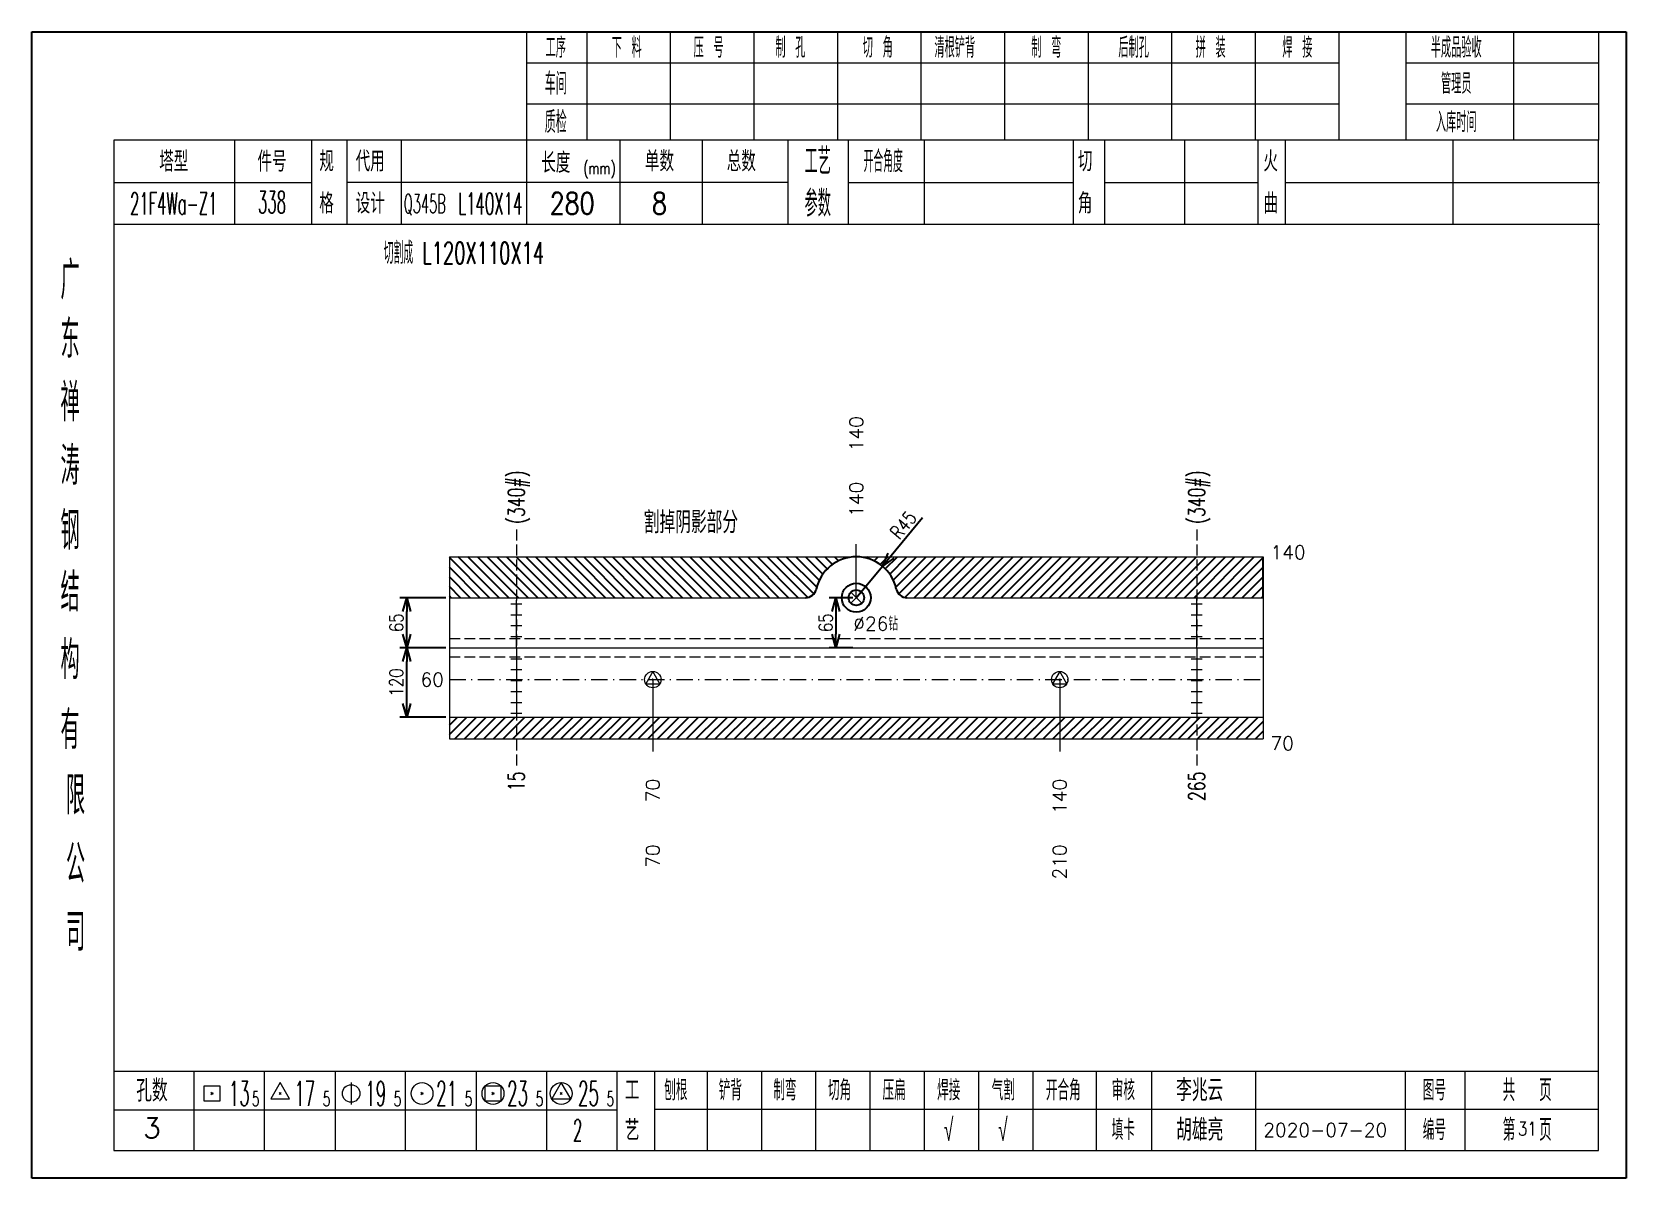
# Model space of a CAD drawing. Extents: x 1310 to 15542, y -76 to 8381.
# Drawn here: x 10880.3 to 11172.5, y 4373.7 to 4583.7 of the extents above; entities that cross this region are included whole.
import ezdxf
from ezdxf.enums import TextEntityAlignment as Align

# ---------------------------------------------------------------- set-up
doc = ezdxf.new("R2010")
doc.units = 0
doc.header["$MEASUREMENT"] = 0
doc.linetypes.add('一点画线', pattern=[5.2, 3, -1, 0.2, -1])
doc.linetypes.add('虚线', pattern=[2.75, 2, -0.75])
doc.layers.get('0').update_dxf_attribs({"linetype": 'CONTINUOUS', "lineweight": 25})
doc.layers.get('Defpoints').update_dxf_attribs({"linetype": 'CONTINUOUS'})
for name, color, linetype, lineweight in [('1', 7, 'CONTINUOUS', 25), ('2', 7, 'CONTINUOUS', 25), ('4', 7, 'CONTINUOUS', 25), ('5', 7, 'CONTINUOUS', 25)]:
    doc.layers.add(name, color=color, linetype=linetype, lineweight=lineweight)
doc.styles.add('DimFont', font='simplex.shx', dxfattribs={"width": 0.8, "bigfont": 'gbhzfs.shx'})
doc.styles.get("Standard").update_dxf_attribs({"font": 'simplex.shx', "width": 0.7, "height": 3, "bigfont": 'gbhzfs.shx'})
doc.dimstyles.new('DHDxfDimStyleOpen30', dxfattribs={"dimtxt": 2.5, "dimasz": 2.5, "dimexe": 1.25, "dimexo": 0.625, "dimtad": 2, "dimtxsty": 'DimFont', "dimblk": 'OPEN30', "dimblk1": 'OPEN30', "dimblk2": 'OPEN30', "dimcen": 2.5, "dimadec": 0, "dimazin": 0, "dimtfac": 1, "dimtmove": 0, "dimatfit": 3, "dimfxl": 0, "dimarcsym": 0})

msp = doc.modelspace()

# ---------------------------------------------------------------- texts
at = {"color": 7, "linetype": 'Continuous', "lineweight": 13}
msp.add_text('140', height=2.5, rotation=90, dxfattribs=at).set_placement((11031.387, 4506.884), align=Align.MIDDLE_LEFT)
at = {"color": 8, "linetype": 'Continuous', "lineweight": 9}
msp.add_text('140', height=2.5, rotation=90, dxfattribs=at).set_placement((11031.387, 4494.884), align=Align.MIDDLE_LEFT)
at = {"color": 7, "linetype": 'Continuous', "lineweight": 13}
for s, p in [('140', (11107.293, 4488.384)), ('%%C26钻', (11030.835, 4475.3))]:
    msp.add_text(s, height=2.5, dxfattribs=at).set_placement(p, align=Align.MIDDLE_LEFT)
msp.add_text('60', height=2.5, dxfattribs=at).set_placement((10955.822, 4465.064), align=Align.MIDDLE_RIGHT)
at = {"layer": '1', "color": 7, "linetype": 'Continuous', "lineweight": 13}
msp.add_text('70', height=2.5, dxfattribs=at).set_placement((11107.293, 4453.384), align=Align.MIDDLE_LEFT)
at = {"layer": '1', "color": 8, "linetype": 'Continuous', "lineweight": 9}
for s, p in [('70', (10994.104, 4446.884)), ('140', (11068.669, 4446.884))]:
    msp.add_text(s, height=2.5, rotation=90, dxfattribs=at).set_placement(p, align=Align.MIDDLE_RIGHT)
at = {"layer": '1', "color": 7, "linetype": 'Continuous', "lineweight": 13}
for s, p in [('70', (10994.104, 4434.884)), ('210', (11068.669, 4434.884))]:
    msp.add_text(s, height=2.5, rotation=90, dxfattribs=at).set_placement(p, align=Align.MIDDLE_RIGHT)
at = {"layer": '2', "color": 7, "linetype": 'Continuous', "lineweight": 13, "width": 0.7}
for p in [(10969.097, 4493.564), (11093.762, 4493.564)]:
    msp.add_text('(340#)', height=3, rotation=90, dxfattribs=at).set_placement(p, align=Align.MIDDLE_LEFT)
for s, p in [('15', (10969.097, 4448.204)), ('265', (11093.762, 4448.204))]:
    msp.add_text(s, height=3, rotation=90, dxfattribs=at).set_placement(p, align=Align.MIDDLE_RIGHT)
at = {"layer": '4', "color": 1, "linetype": 'Continuous', "lineweight": 25}
for s, height, width, p in [('工序', 3.7, 0.7, (10976.322, 4580.841)), ('下 料', 3.7, 0.7, (10989.322, 4580.841)), ('压 号', 3.7, 0.7, (11004.322, 4580.841)), ('制 孔', 3.7, 0.7, (11019.322, 4580.841)), ('切 角', 3.7, 0.7, (11035.322, 4580.841)), ('清根铲背 ', 3.7, 0.7, (11050.322, 4580.841)), (' 制 弯', 3.7, 0.7, (11065.322, 4580.841)), (' 后制孔', 3.7, 0.7, (11081.322, 4580.841)), ('拼 装', 3.7, 0.7, (11096.322, 4580.841)), (' 焊 接', 3.7, 0.7, (11111.322, 4580.841)), ('半成品验收', 3.7, 0.7, (11141.322, 4580.841)), ('车间', 4, 0.7, (10976.322, 4574.241)), ('管理员', 3.7, 0.7, (11141.322, 4574.241)), ('质检', 4, 0.7, (10976.322, 4567.181)), ('入库时间', 3.7, 0.7, (11141.322, 4567.181)), ('(mm)', 2.24, 0.7, (10984.322, 4558.741)), ('工艺', 4.8, 0.7, (11024.322, 4560.001)), ('开合角度', 4, 0.6, (11036.322, 4560.001)), ('338', 4, 0.5, (10924.322, 4552.511)), ('参数', 4.8, 0.7, (11024.322, 4552.291)), ('21F4Wa-Z1', 4, 0.5, (10906.322, 4552.261)), ('Q345B', 3.5, 0.5, (10952.322, 4552.241)), ('L140X14', 4, 0.5, (10964.322, 4552.241)), ('280', 4, 0.8, (10979.322, 4552.291)), ('8', 4, 0.8, (10995.322, 4552.291)), ('广', 6.96, 0.7, (10887.322, 4538.211)), ('东', 6.96, 0.7, (10887.322, 4527.421)), ('禅', 6.96, 0.7, (10887.322, 4515.831)), ('涛', 6.96, 0.7, (10887.322, 4504.231)), ('钢', 6.96, 0.7, (10887.322, 4492.341)), ('结', 6.96, 0.7, (10887.322, 4481.031)), ('构', 6.96, 0.7, (10887.322, 4468.651)), ('有', 6.96, 0.7, (10887.322, 4455.841)), ('限', 6.96, 0.7, (10888.322, 4443.841)), ('公', 6.96, 0.7, (10888.322, 4431.301)), ('司', 6.96, 0.7, (10888.322, 4418.821)), ('13', 4.47, 0.5, (10918.322, 4389.241)), ('17', 4.47, 0.5, (10930.322, 4389.241)), ('19', 4.47, 0.5, (10943.322, 4389.241)), ('21', 4.47, 0.5, (10956.322, 4389.241)), ('23', 4.47, 0.5, (10969.322, 4389.241)), ('25', 4.47, 0.5, (10982.322, 4389.241)), ('刨根', 3.7, 0.8, (10998.322, 4389.841)), ('铲背', 3.7, 0.8, (11008.322, 4389.841)), ('制弯', 3.7, 0.8, (11018.322, 4389.841)), ('切角', 3.7, 0.8, (11028.322, 4389.841)), ('压扁', 3.7, 0.8, (11038.322, 4389.841)), ('焊接', 3.7, 0.8, (11048.322, 4389.841)), ('气割', 3.7, 0.8, (11058.322, 4389.841)), ('开合角', 3.7, 0.8, (11069.322, 4389.841)), ('审核', 3.7, 0.8, (11080.322, 4389.841)), ('图号', 3.7, 0.8, (11137.322, 4389.841)), ('共  页', 4, 0.8, (11154.322, 4389.841)), ('5', 2.68, 0.6, (10921.322, 4388.241)), ('5', 2.68, 0.6, (10934.322, 4388.241)), ('5', 2.68, 0.6, (10947.322, 4388.241)), ('5', 2.68, 0.6, (10960.322, 4388.241)), ('5', 2.68, 0.6, (10973.322, 4388.241)), ('5', 2.68, 0.6, (10986.322, 4388.241)), ('√', 4, 0.6, (11048.322, 4382.571)), ('√', 4, 0.6, (11058.262, 4382.571)), ('第  页', 4, 0.8, (11154.322, 4382.571)), ('2', 4, 0.5, (10980.322, 4382.491)), ('填卡', 3.7, 0.8, (11080.322, 4382.571)), ('编号', 3.7, 0.8, (11137.322, 4382.571))]:
    msp.add_text(s, height=height, dxfattribs=dict(at, width=width)).set_placement(p, align=Align.MIDDLE_CENTER)
for s, height, p in [('塔型', 3.7, (10906.322, 4559.971)), ('件号', 3.7, (10924.322, 4559.971)), ('规', 3.7, (10934.322, 4560.001)), ('代用', 3.7, (10942.322, 4560.001)), ('长度', 3.7, (10976.322, 4559.741)), ('单数', 3.7, (10995.322, 4560.001)), ('总数', 3.7, (11010.322, 4560.001)), ('切', 3.7, (11073.322, 4560.001)), ('火', 3.7, (11107.322, 4560.001)), ('格', 3.7, (10934.322, 4552.291)), ('设计', 3.7, (10942.322, 4552.291)), ('角', 3.7, (11073.322, 4552.291)), ('曲', 3.7, (11107.322, 4552.291)), ('孔数', 4, (10902.322, 4389.761)), ('工', 3.7, (10990.322, 4389.841)), ('李兆云', 4, (11094.322, 4389.841)), ('胡雄亮', 4, (11094.322, 4382.571)), ('3', 3.7, (10902.322, 4382.931)), ('艺', 3.7, (10990.322, 4382.491)), ('2020-07-20', 2.5, (11117.322, 4382.571))]:
    msp.add_text(s, height=height, dxfattribs=at).set_placement(p, align=Align.MIDDLE_CENTER)
at = {"layer": '4', "color": 6, "linetype": 'Continuous', "lineweight": 25}
for s, height, width, p in [('切割成 L120X110X14', 4, 0.6, (10959.482, 4543.216)), ('31', 2.5, 0.8, (11154.347, 4382.799))]:
    msp.add_text(s, height=height, dxfattribs=dict(at, width=width)).set_placement(p, align=Align.MIDDLE_CENTER)
at = {"layer": '4', "color": 2, "linetype": 'Continuous', "lineweight": 25}
msp.add_text('割掉阴影部分', height=4, dxfattribs=at).set_placement((11001.087, 4493.864), align=Align.MIDDLE_CENTER)

# ---------------------------------------------------------------- blocks, each defined once
blk = doc.blocks.new('孔25.5')
at = {"layer": '5', "color": 7, "linetype": 'Continuous', "lineweight": 13}
for p, q in [((0, 1), (-0.866, -0.5)), ((-0.1, -0.1), (0.1, 0.1)), ((0.1, -0.1), (-0.1, 0.1)), ((0.866, -0.5), (0, 1)), ((-0.866, -0.5), (0.866, -0.5))]:
    blk.add_line(p, q, dxfattribs=at)
blk.add_circle((0, 0), 1, dxfattribs=at)
blk = doc.blocks.new('_OPEN30')
at = {"color": 0, "linetype": 'ByBlock', "lineweight": -2}
for p, q in [((-1, 0.27), (0, 0)), ((0, 0), (-1, -0.27)), ((0, 0), (-1, 0))]:
    blk.add_line(p, q, dxfattribs=at)
blk = doc.blocks.new('*D11')
at = {"color": 0, "linetype": 'Continuous', "lineweight": -2}
for p, q in [((11030.76, 4480.06), (11026.41, 4480.06)), ((11027.66, 4477.56), (11027.66, 4473.38)), ((11030.76, 4470.88), (11026.41, 4470.88))]:
    blk.add_line(p, q, dxfattribs=at)
at = {"layer": 'Defpoints', "color": 0, "linetype": 'Continuous'}
for p in [(11031.39, 4480.06), (11027.66, 4470.88), (11031.39, 4470.88)]:
    blk.add_point(p, dxfattribs=at)
at = {"color": 0, "linetype": 'Continuous', "lineweight": -2, "xscale": 2.5, "yscale": 2.5, "zscale": 2.5}
for p, rotation in [((11027.66, 4480.06), 90), ((11027.66, 4470.88), 270)]:
    blk.add_blockref('_OPEN30', p, dxfattribs=dict(at, rotation=rotation))
at = {"color": 0, "linetype": 'Continuous', "insert": (11025.79, 4475.47), "char_height": 2.5, "attachment_point": 5, "rotation": 90, "style": 'DimFont'}
blk.add_mtext('65', dxfattribs=at)
blk = doc.blocks.new('*D12')
at = {"color": 0, "linetype": 'Continuous', "lineweight": -2}
for p, q in [((10956.2, 4470.88), (10947.75, 4470.88)), ((10949, 4460.7), (10949, 4468.38)), ((10956.2, 4458.2), (10947.75, 4458.2))]:
    blk.add_line(p, q, dxfattribs=at)
at = {"layer": 'Defpoints', "color": 0, "linetype": 'Continuous'}
for p in [(10949, 4470.88), (10956.82, 4470.88), (10956.82, 4458.2)]:
    blk.add_point(p, dxfattribs=at)
at = {"color": 0, "linetype": 'Continuous', "lineweight": -2, "xscale": 2.5, "yscale": 2.5, "zscale": 2.5}
for p, rotation in [((10949, 4470.88), 90), ((10949, 4458.2), 270)]:
    blk.add_blockref('_OPEN30', p, dxfattribs=dict(at, rotation=rotation))
at = {"color": 0, "linetype": 'Continuous', "insert": (10947.12, 4464.54), "char_height": 2.5, "attachment_point": 5, "rotation": 90, "style": 'DimFont'}
blk.add_mtext('120', dxfattribs=at)
blk = doc.blocks.new('*D13')
at = {"color": 0, "linetype": 'Continuous', "lineweight": -2}
for p, q in [((10956.2, 4480.06), (10947.75, 4480.06)), ((10949, 4473.38), (10949, 4477.56)), ((10956.2, 4470.88), (10947.75, 4470.88))]:
    blk.add_line(p, q, dxfattribs=at)
at = {"layer": 'Defpoints', "color": 0, "linetype": 'Continuous'}
for p in [(10949, 4480.06), (10956.82, 4480.06), (10956.82, 4470.88)]:
    blk.add_point(p, dxfattribs=at)
at = {"color": 0, "linetype": 'Continuous', "lineweight": -2, "xscale": 2.5, "yscale": 2.5, "zscale": 2.5}
for p, rotation in [((10949, 4480.06), 90), ((10949, 4470.88), 270)]:
    blk.add_blockref('_OPEN30', p, dxfattribs=dict(at, rotation=rotation))
at = {"color": 0, "linetype": 'Continuous', "insert": (10947.12, 4475.47), "char_height": 2.5, "attachment_point": 5, "rotation": 90, "style": 'DimFont'}
blk.add_mtext('65', dxfattribs=at)
blk = doc.blocks.new('*D14')
at = {"color": 0, "linetype": 'Continuous', "lineweight": -2}
for p, q in [((11043.5, 4494.68), (11037.77, 4487.76)), ((11031.39, 4480.06), (11036.17, 4485.84))]:
    blk.add_line(p, q, dxfattribs=at)
at = {"layer": 'Defpoints', "color": 0, "linetype": 'Continuous'}
for p in [(11036.17, 4485.84), (11031.39, 4480.06)]:
    blk.add_point(p, dxfattribs=at)
at = {"color": 0, "linetype": 'Continuous', "lineweight": -2, "xscale": 2.5, "yscale": 2.5, "zscale": 2.5, "rotation": 230.3478719668352}
blk.add_blockref('_OPEN30', (11036.17, 4485.84), dxfattribs=at)
at = {"color": 0, "linetype": 'Continuous', "insert": (11039.99, 4493.38), "char_height": 2.5, "attachment_point": 5, "rotation": 50.3479, "style": 'DimFont'}
blk.add_mtext('R45', dxfattribs=at)
blk = doc.blocks.new('CTJGK')
at = {"color": 6, "linetype": 'Continuous'}
for p, q in [((0, 209.97), (292.13, 209.97)), ((0, 0), (0, 209.97)), ((292.13, 209.97), (292.13, 0)), ((292.13, 0), (0, 0))]:
    blk.add_line(p, q, dxfattribs=at)

# ---------------------------------------------------------------- dimensions: what is measured, and where the dimension line sits
at = {"color": 0, "linetype": 'Continuous'}
dim = msp.add_radius_dim(center=(11031.387, 4480.064), mpoint=(11036.173, 4485.839), text='R45', dimstyle='DHDxfDimStyleOpen30', dxfattribs=at)
dim.commit()
dim.dimension.update_dxf_attribs({"geometry": '*D14', "text_midpoint": (11039.99, 4493.382)})
for base, p1, p2, text, picture, middle in [((10948.995, 4480.064), (10956.822, 4470.884), (10956.822, 4480.064), '65', '*D13', (10947.12, 4475.474)), ((11027.664, 4470.884), (11031.387, 4480.064), (11031.387, 4470.884), '65', '*D11', (11025.789, 4475.474)), ((10948.995, 4470.884), (10956.822, 4458.204), (10956.822, 4470.884), '120', '*D12', (10947.12, 4464.544))]:
    dim = msp.add_linear_dim(base=base, p1=p1, p2=p2, angle=90, text=text, dimstyle='DHDxfDimStyleOpen30', dxfattribs=at)
    dim.commit()
    dim.dimension.update_dxf_attribs({"geometry": picture, "text_midpoint": middle})

# ---------------------------------------------------------------- hatches: boundary and pattern name
at = {"linetype": 'Continuous'}
h = msp.add_hatch(dxfattribs=at)
h.set_pattern_fill('ANSI31', color=0, scale=10, style=0)
h.set_pattern_definition([(135, (22062.7734, 0), (0.88388348, 0.88388348), [])])
h.paths.add_polyline_path([(10969.012, 4487.564), (11031.387, 4487.564, 0.3533665), (11024.055, 4481.643, -0.3533665), (11022.1, 4480.064), (10969.012, 4480.064)])
h.paths.add_polyline_path([(10956.822, 4487.564), (10969.012, 4487.564), (10969.012, 4480.064), (10956.822, 4480.064)])
h = msp.add_hatch(dxfattribs=at)
h.set_pattern_fill('ANSI31', color=0, scale=10, style=0)
h.paths.add_polyline_path([(11093.762, 4487.564), (11031.387, 4487.564, -0.3533665), (11038.719, 4481.643, 0.3533665), (11040.674, 4480.064), (11093.762, 4480.064)])
h.paths.add_polyline_path([(11105.952, 4487.564), (11093.762, 4487.564), (11093.762, 4480.064), (11105.952, 4480.064)])
h = msp.add_hatch(dxfattribs=at)
h.set_pattern_fill('ANSI31', color=0, scale=10, style=0)
h.paths.add_polyline_path([(10969.097, 4458.204), (10956.822, 4458.204), (10956.822, 4454.204), (10969.097, 4454.204)])
h.paths.add_polyline_path([(10994.104, 4458.204), (10969.097, 4458.204), (10969.097, 4454.204), (10994.104, 4454.204)])
h.paths.add_polyline_path([(11068.669, 4458.204), (10994.104, 4458.204), (10994.104, 4454.204), (11068.669, 4454.204)])
h.paths.add_polyline_path([(11093.762, 4458.204), (11068.669, 4458.204), (11068.669, 4454.204), (11093.762, 4454.204)])
h.paths.add_polyline_path([(11105.952, 4458.204), (11093.762, 4458.204), (11093.762, 4454.204), (11105.952, 4454.204)])

# ---------------------------------------------------------------- linework, layer by layer
at = {"color": 7, "linetype": 'Continuous', "lineweight": 18}
for p, q in [((10956.822, 4487.564), (10956.822, 4454.204)), ((10956.822, 4487.564), (11105.952, 4487.564)), ((10956.822, 4480.064), (11022.1, 4480.064)), ((11040.674, 4480.064), (11105.952, 4480.064)), ((11105.952, 4480.064), (11105.952, 4454.204)), ((10956.822, 4470.884), (11105.952, 4470.884))]:
    msp.add_line(p, q, dxfattribs=at)
at = {"color": 7, "linetype": 'Continuous', "lineweight": 13}
for p, q in [((11031.387, 4480.064), (11031.387, 4489.884)), ((10994.104, 4465.064), (10994.104, 4451.884)), ((11068.669, 4465.064), (11068.669, 4451.884))]:
    msp.add_line(p, q, dxfattribs=at)
at = {"color": 0, "linetype": 'Continuous'}
msp.add_line((11105.952, 4480.064), (11105.952, 4487.564), dxfattribs=at)
at = {"color": 8, "linetype": 'Continuous', "lineweight": 9}
for p, q in [((11030.387, 4479.064), (11032.387, 4481.064)), ((11030.387, 4481.064), (11032.387, 4479.064))]:
    msp.add_line(p, q, dxfattribs=at)
at = {"color": 1, "linetype": '虚线', "lineweight": 18}
for p, q in [((10956.822, 4472.564), (11105.952, 4472.564)), ((10956.822, 4469.204), (11105.952, 4469.204))]:
    msp.add_line(p, q, dxfattribs=at)
at = {"color": 3, "linetype": '一点画线', "lineweight": 13}
msp.add_line((10956.822, 4465.064), (11105.952, 4465.064), dxfattribs=at)
at = {"color": 0, "linetype": 'Continuous'}
for radius in [2.656, 1.414]:
    msp.add_circle((11031.387, 4480.064), radius, dxfattribs=at)
for centre, radius, start, end in [((11031.387, 4480.064), 7.5, 12.1532, 167.8468), ((11022.1, 4482.064), 2, 270, 347.8468), ((11040.674, 4482.064), 2, 192.1532, 270)]:
    msp.add_arc(centre, radius, start, end, dxfattribs=at)
at = {"layer": '1', "color": 7, "linetype": 'Continuous', "lineweight": 18}
for p, q in [((10956.822, 4458.204), (11105.952, 4458.204)), ((10956.822, 4454.204), (11105.952, 4454.204))]:
    msp.add_line(p, q, dxfattribs=at)
at = {"layer": '2', "color": 216, "linetype": '虚线', "lineweight": 13}
for p, q in [((10969.097, 4492.564), (10969.097, 4449.204)), ((11093.762, 4492.564), (11093.762, 4449.204))]:
    msp.add_line(p, q, dxfattribs=at)
at = {"layer": '2', "color": 7, "linetype": 'Continuous', "lineweight": 13}
for p, q in [((10970.097, 4478.884), (10968.097, 4478.884)), ((10969.097, 4470.884), (10969.097, 4479.624)), ((11094.762, 4478.884), (11092.762, 4478.884)), ((11093.762, 4470.884), (11093.762, 4480.064)), ((10970.097, 4476.884), (10968.097, 4476.884)), ((11094.762, 4476.884), (11092.762, 4476.884)), ((10970.097, 4474.884), (10968.097, 4474.884)), ((10970.097, 4472.884), (10968.097, 4472.884)), ((11094.762, 4474.884), (11092.762, 4474.884)), ((11094.762, 4472.884), (11092.762, 4472.884)), ((10969.097, 4470.884), (10969.097, 4458.204)), ((11093.762, 4470.884), (11093.762, 4458.204)), ((10968.097, 4468.884), (10970.097, 4468.884)), ((10968.097, 4466.884), (10970.097, 4466.884)), ((11092.762, 4468.884), (11094.762, 4468.884)), ((11092.762, 4466.884), (11094.762, 4466.884)), ((10968.097, 4464.884), (10970.097, 4464.884)), ((11092.762, 4464.884), (11094.762, 4464.884)), ((10968.097, 4462.884), (10970.097, 4462.884)), ((10968.097, 4460.884), (10970.097, 4460.884)), ((11092.762, 4462.884), (11094.762, 4462.884)), ((11092.762, 4460.884), (11094.762, 4460.884)), ((10968.097, 4458.884), (10970.097, 4458.884)), ((11092.762, 4458.884), (11094.762, 4458.884))]:
    msp.add_line(p, q, dxfattribs=at)
at = {"layer": '4', "color": 1, "linetype": 'Continuous', "lineweight": 18}
for p, q in [((10880.322, 4583.711), (10880.322, 4373.741)), ((11172.452, 4583.711), (10880.322, 4583.711)), ((10970.952, 4583.711), (10970.952, 4563.871)), ((10981.982, 4583.711), (10981.982, 4563.851)), ((10997.292, 4583.711), (10997.292, 4563.851)), ((11012.612, 4583.711), (11012.612, 4563.851)), ((11027.922, 4583.711), (11027.922, 4563.851)), ((11043.232, 4583.711), (11043.232, 4563.851)), ((11058.542, 4583.711), (11058.542, 4563.851)), ((11073.862, 4583.711), (11073.862, 4563.851)), ((11089.172, 4583.711), (11089.172, 4563.851)), ((11104.482, 4583.711), (11104.482, 4563.851)), ((11119.792, 4583.711), (11119.792, 4563.871)), ((11119.792, 4583.711), (11119.792, 4563.851)), ((11132.072, 4583.711), (11132.072, 4563.851)), ((11151.822, 4583.711), (11151.822, 4563.851)), ((11167.402, 4583.711), (11167.402, 4563.851)), ((11172.452, 4553.911), (11172.452, 4583.711)), ((11119.792, 4577.981), (10970.952, 4577.981)), ((11167.402, 4577.981), (11132.072, 4577.981)), ((11119.792, 4570.501), (10970.952, 4570.501)), ((11167.402, 4570.501), (11132.072, 4570.501)), ((10895.332, 4563.851), (10895.332, 4378.791)), ((11167.402, 4563.851), (10895.332, 4563.851)), ((10917.452, 4563.861), (10917.452, 4548.441)), ((10931.602, 4548.441), (10931.602, 4563.851)), ((10938.102, 4548.441), (10938.102, 4563.851)), ((10947.972, 4563.851), (10947.972, 4548.441)), ((10970.952, 4563.871), (10970.952, 4548.441)), ((10988.072, 4563.851), (10988.072, 4548.441)), ((11003.122, 4563.851), (11003.122, 4548.441)), ((11018.822, 4563.851), (11018.822, 4548.441)), ((11029.882, 4563.851), (11029.882, 4548.441)), ((11043.832, 4563.851), (11043.832, 4548.441)), ((11071.132, 4563.851), (11071.132, 4548.441)), ((11076.892, 4563.851), (11076.892, 4548.441)), ((11091.512, 4563.851), (11091.512, 4548.441)), ((11104.972, 4563.851), (11104.972, 4548.441)), ((11109.962, 4563.851), (11109.962, 4548.441)), ((11140.702, 4563.851), (11140.702, 4548.441)), ((11167.402, 4378.791), (11167.402, 4563.851)), ((10931.602, 4556.091), (10895.332, 4556.091)), ((11018.822, 4556.141), (10938.102, 4556.141)), ((11029.882, 4556.141), (11071.132, 4556.141)), ((11076.892, 4556.141), (11104.972, 4556.141)), ((11109.962, 4556.141), (11167.582, 4556.141)), ((11172.452, 4373.741), (11172.452, 4553.911)), ((11167.582, 4548.441), (10895.332, 4548.441)), ((10895.332, 4393.321), (11167.402, 4393.321)), ((10910.022, 4393.321), (10910.022, 4378.791)), ((10922.952, 4378.791), (10922.952, 4393.321)), ((10935.882, 4393.321), (10935.882, 4378.791)), ((10948.802, 4378.791), (10948.802, 4393.321)), ((10961.732, 4393.321), (10961.732, 4378.791)), ((10974.662, 4378.791), (10974.662, 4393.321)), ((10987.582, 4378.791), (10987.582, 4393.321)), ((10994.452, 4378.791), (10994.452, 4393.321)), ((11004.112, 4378.791), (11004.112, 4393.321)), ((11014.052, 4378.791), (11014.052, 4393.321)), ((11023.992, 4378.791), (11023.992, 4393.321)), ((11033.942, 4378.791), (11033.942, 4393.321)), ((11043.882, 4378.791), (11043.882, 4393.321)), ((11053.822, 4378.791), (11053.822, 4393.321)), ((11063.772, 4378.791), (11063.772, 4393.321)), ((11075.412, 4378.791), (11075.412, 4393.321)), ((11085.562, 4378.791), (11085.562, 4393.321)), ((11104.622, 4378.791), (11104.622, 4393.321)), ((11132.002, 4378.791), (11132.002, 4393.321)), ((11142.962, 4378.791), (11142.962, 4393.321)), ((10987.582, 4386.191), (10895.332, 4386.191)), ((10994.412, 4386.351), (11167.402, 4386.351)), ((10895.332, 4378.791), (11167.402, 4378.791)), ((10880.322, 4373.741), (11172.452, 4373.741))]:
    msp.add_line(p, q, dxfattribs=at)
at = {"layer": '4', "color": 7, "linetype": 'Continuous', "lineweight": 13}
for p, q in [((10925.822, 4391.241), (10924.09, 4388.241)), ((10927.554, 4388.241), (10925.822, 4391.241)), ((10938.822, 4391.241), (10938.822, 4387.241)), ((10977.322, 4391.241), (10975.59, 4388.241)), ((10979.054, 4388.241), (10977.322, 4391.241)), ((10911.908, 4387.827), (10911.908, 4390.655)), ((10911.908, 4390.655), (10914.736, 4390.655)), ((10914.736, 4387.827), (10911.908, 4387.827)), ((10913.122, 4389.041), (10913.522, 4389.441)), ((10913.522, 4389.041), (10913.122, 4389.441)), ((10914.736, 4390.655), (10914.736, 4387.827)), ((10924.09, 4388.241), (10927.554, 4388.241)), ((10925.622, 4389.041), (10926.022, 4389.441)), ((10926.022, 4389.041), (10925.622, 4389.441)), ((10951.622, 4389.041), (10952.022, 4389.441)), ((10952.022, 4389.041), (10951.622, 4389.441)), ((10963.408, 4387.827), (10963.408, 4390.655)), ((10963.408, 4390.655), (10966.236, 4390.655)), ((10966.236, 4387.827), (10963.408, 4387.827)), ((10964.622, 4389.041), (10965.022, 4389.441)), ((10965.022, 4389.041), (10964.622, 4389.441)), ((10966.236, 4390.655), (10966.236, 4387.827)), ((10975.59, 4388.241), (10979.054, 4388.241)), ((10977.122, 4389.041), (10977.522, 4389.441)), ((10977.522, 4389.041), (10977.122, 4389.441))]:
    msp.add_line(p, q, dxfattribs=at)
for centre, radius in [((10938.822, 4389.241), 1.6), ((10951.822, 4389.241), 2), ((10964.822, 4389.241), 2), ((10977.322, 4389.241), 2)]:
    msp.add_circle(centre, radius, dxfattribs=at)

# ---------------------------------------------------------------- block references
at = {"color": 0, "linetype": 'Continuous'}
msp.add_blockref('CTJGK', (10880.322, 4373.741), dxfattribs=at)
at = {"layer": '1', "color": 8, "linetype": 'Continuous', "lineweight": 9, "xscale": 1.5, "yscale": 1.5, "zscale": 1.5}
for p in [(10994.104, 4465.064), (11068.669, 4465.064)]:
    msp.add_blockref('孔25.5', p, dxfattribs=at)

msp.set_redraw_order([(e.dxf.handle, doc.entitydb.next_handle()) for e in msp.query("TEXT MTEXT ATTDEF DIMENSION ARC_DIMENSION")])  # texts and dimensions are drawn at this point

doc.saveas('drawing.dxf')
